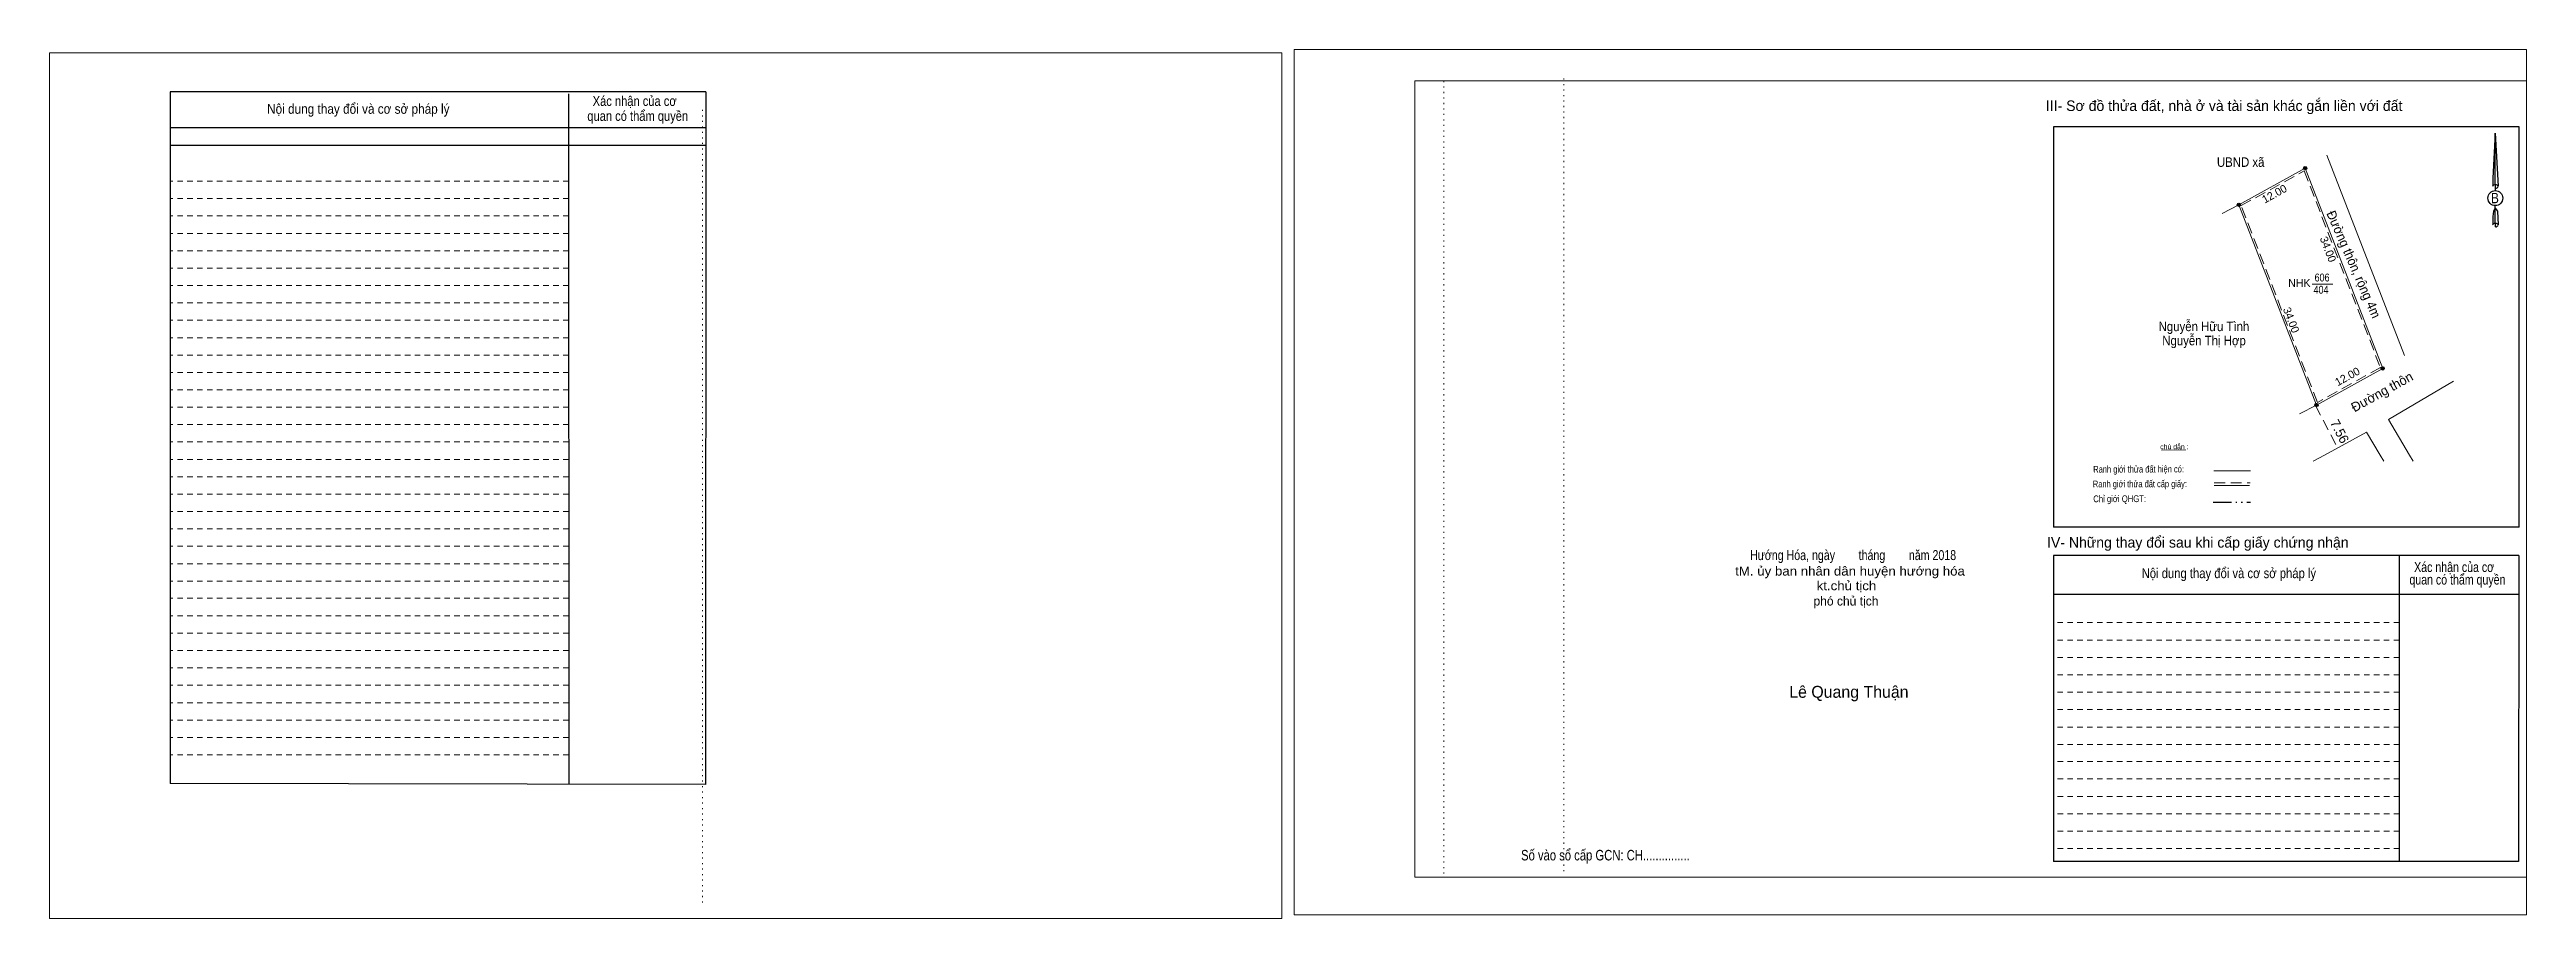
# Model space of a CAD drawing. Header units: metres. Extents: x 548130 to 548815, y 1837762 to 1837910.
# Drawn here: x 548423 to 548815.3, y 1837773 to 1837910.5 of the extents above; entities that cross this region are included whole.
import ezdxf
from ezdxf.enums import TextEntityAlignment as Align

# ---------------------------------------------------------------- set-up
doc = ezdxf.new("R2010")
doc.units = ezdxf.units.M
doc.header["$LTSCALE"] = 0.58
for name, pattern in [('DASH_DOUBLE_DOT', [9.2, 5, -1.2, 0.3, -1.2, 0.3, -1.2]), ('DOTTED', [1.5, 0.3, -1.2]), ('MEDIUM_DASHED', [4.5, 3, -1.5]), ('SHORT_DASHED', [2.7, 1.5, -1.2])]:
    doc.linetypes.add(name, pattern=pattern)
for name, color, linetype, lineweight in [('18', 7, 'Continuous', 25), ('28', 7, 'SHORT_DASHED', 13), ('3', 7, 'Continuous', 13), ('5', 7, 'DASH_DOUBLE_DOT', 25), ('55', 7, 'Continuous', 13), ('7', 7, 'Continuous', 13), ('8', 7, 'Continuous', 13)]:
    doc.layers.add(name, color=color, linetype=linetype, lineweight=lineweight)

msp = doc.modelspace()

# ---------------------------------------------------------------- texts
at = {"layer": '18'}
for s, height, width, p in [('B', 1.643, 0.85, (548810.27, 1837886.16)), ('Hướng Hóa, ngày        tháng        năm 2018', 1.573, 0.8, (548708.63, 1837829.69)), ('tM. ủy ban nhân dân huyện hướng hóa', 1.426, 1.1, (548708.145, 1837827.24)), ('kt.chủ tịch', 1.426, 1.1, (548707.58, 1837824.92)), ('Số vào sổ cấp GCN: CH...............', 1.664, 0.8, (548669.41, 1837782.16))]:
    msp.add_text(s, height=height, dxfattribs=dict(at, width=width)).set_placement(p, align=Align.CENTER)
for s, height, p in [('phó chủ tịch', 1.426, (548707.5, 1837822.5)), ('Lê Quang Thuận', 1.883, (548707.965, 1837807.9))]:
    msp.add_text(s, height=height, dxfattribs=at).set_placement(p, align=Align.CENTER)
at = {"layer": '28'}
for s, height, width, p in [('Nội dung thay đổi và cơ sở pháp lý', 1.55, 0.9, (548471.925, 1837900.32)), ('Nội dung thay đổi và cơ sở pháp lý', 1.55, 0.9, (548471.925, 1837900.32)), (' quan có thẩm quyền', 1.55, 0.85, (548515.925, 1837899.2)), (' quan có thẩm quyền', 1.55, 0.85, (548515.925, 1837899.2)), ('Xác nhận của cơ', 1.55, 0.85, (548515.685, 1837901.56)), ('Xác nhận của cơ', 1.55, 0.85, (548515.685, 1837901.56)), ('Xác nhận của cơ', 1.569, 0.8, (548803.805, 1837827.8)), ('Nội dung thay đổi và cơ sở pháp lý', 1.569, 0.85, (548768.135, 1837826.83)), (' quan có thẩm quyền', 1.569, 0.8, (548804.095, 1837825.82))]:
    msp.add_text(s, height=height, dxfattribs=dict(at, width=width)).set_placement(p, align=Align.CENTER)
for s, p in [('III- Sơ đồ thửa đất, nhà ở và tài sản khác gắn liền với đất', (548767.385, 1837900.76)), ('IV- Những thay đổi sau khi cấp giấy chứng nhận', (548763.22, 1837831.66))]:
    msp.add_text(s, height=1.664, dxfattribs=at).set_placement(p, align=Align.CENTER)
at = {"layer": '55'}
for s, height, width, p in [('Ranh giới thửa đất hiện có:', 1.074, 0.8, (548753.8387, 1837843.5467)), ('Ranh giới thửa đất cấp giấy:', 1.069, 0.8, (548754.0437, 1837841.2173)), ('Chỉ giới QHGT:', 1.069, 0.85, (548750.8437, 1837838.8599))]:
    msp.add_text(s, height=height, rotation=0.135, dxfattribs=dict(at, width=width)).set_placement(p, align=Align.CENTER)
at = {"layer": '7'}
msp.add_text('chú dẫn :', height=0.7907, rotation=359.974, dxfattribs=at).set_placement((548759.5048, 1837847.2389), align=Align.CENTER)
at = {"layer": '8'}
for s, height, width, p in [('UBND xã', 1.5, 0.9, (548770.005, 1837891.92)), ('404', 1.25, 0.85, (548782.73, 1837871.85)), ('606', 1.25, 0.85, (548782.895, 1837873.78)), ('Nguyễn Hữu Tình', 1.5, 0.9, (548764.19, 1837865.92)), ('Nguyễn Thị Hợp', 1.5, 0.9, (548764.2, 1837863.68))]:
    msp.add_text(s, height=height, dxfattribs=dict(at, width=width)).set_placement(p, align=Align.CENTER)
for s, rotation, p in [('12.00', 28.915, (548775.6478, 1837887.1028)), ('34.00', 291.191, (548783.264, 1837878.6509)), ('34.00', 291.191, (548777.424, 1837867.4509)), ('12.00', 28.915, (548787.2078, 1837858.1928))]:
    msp.add_text(s, height=1.25, rotation=rotation, dxfattribs=at).set_placement(p, align=Align.CENTER)
at = {"layer": '8', "width": 0.95}
msp.add_text('Đường thôn, rộng 4m', height=1.5, rotation=293.639, dxfattribs=at).set_placement((548787.2122, 1837876.1857), align=Align.CENTER)
at = {"layer": '8'}
msp.add_text('NHK', height=1.25, dxfattribs=at).set_placement((548779.295, 1837872.92), align=Align.CENTER)
for s, rotation, p in [('Đường thôn', 28.915, (548788.02, 1837853.05)), ('7.56', 297.654, (548784.1, 1837851.45))]:
    msp.add_text(s, height=1.5, rotation=rotation, dxfattribs=at).set_placement(p)

# ---------------------------------------------------------------- hatches: boundary and pattern name
at = {"layer": '8'}
for points in [[(548780.46, 1837891.72, 1), (548779.96, 1837891.72, 1)], [(548769.96, 1837885.92, 1), (548769.46, 1837885.92, 1)], [(548769.96, 1837885.92, 1), (548769.46, 1837885.92, 1)], [(548792.75, 1837860.02, 1), (548792.25, 1837860.02, 1)], [(548782.25, 1837854.22, 1), (548781.75, 1837854.22, 1)]]:
    msp.add_hatch(color=256, dxfattribs=at).paths.add_polyline_path(points)

# ---------------------------------------------------------------- linework, layer by layer
at = {"layer": '18'}
for p, q in [((548810.33, 1837897.25), (548810.77, 1837888.86)), ((548810.33, 1837897.25), (548810.77, 1837888.86)), ((548810.33, 1837897.25), (548810.77, 1837888.86)), ((548809.96, 1837890.15), (548809.91, 1837888.87)), ((548810.33, 1837889.1), (548810.33, 1837888.79)), ((548810.33, 1837888.79), (548810.33, 1837888.56)), ((548810.33, 1837888.56), (548810.33, 1837888.23)), ((548810.33, 1837888.56), (548810.33, 1837888.23)), ((548810.33, 1837888.56), (548810.33, 1837888.23)), ((548810.77, 1837888.86), (548810.77, 1837888.87)), ((548810.33, 1837885.4), (548810.33, 1837885.76)), ((548810.33, 1837885.4), (548810.33, 1837885.76)), ((548810.33, 1837885.4), (548810.33, 1837885.76)), ((548810.33, 1837885.4), (548810.65, 1837884.93)), ((548810.33, 1837885.4), (548810.65, 1837884.93)), ((548810.33, 1837885.4), (548810.65, 1837884.93)), ((548810.65, 1837884.93), (548810.77, 1837882.73)), ((548810.65, 1837884.93), (548810.77, 1837882.73)), ((548810.65, 1837884.93), (548810.77, 1837882.73)), ((548810.33, 1837883.02), (548810.33, 1837882.7)), ((548810.33, 1837882.7), (548810.33, 1837882.45)), ((548810.77, 1837882.73), (548810.77, 1837882.74))]:
    msp.add_line(p, q, dxfattribs=at)
for points in [[(548810.33, 1837889.1), (548810.33, 1837897.25), (548809.96, 1837890.15)], [(548810.33, 1837883.02), (548810.33, 1837885.4), (548810.04, 1837884.93), (548809.96, 1837884.04), (548809.91, 1837882.74)]]:
    msp.add_lwpolyline(points, dxfattribs=at)
msp.add_ellipse((548810.3356, 1837886.9757), major_axis=(0, 1.1963), ratio=0.983453, dxfattribs=at)
for centre, start_param, end_param in [((548810.336, 1837888.8191), 1.57079633, 3.07445202), ((548810.336, 1837888.8191), 0.06714063, 1.57079633), ((548810.336, 1837888.8191), 4.71238898, 6.28318531), ((548810.336, 1837882.7133), 2.49106941, 3.07427841), ((548810.336, 1837882.7133), 1.57079633, 2.49106941), ((548810.336, 1837882.7133), 0.06714063, 1.57079633), ((548810.336, 1837882.7133), 4.71238898, 6.28318531)]:
    msp.add_ellipse(centre, major_axis=(0.4313, 0), ratio=0.655448, start_param=start_param, end_param=end_param, dxfattribs=at)
at = {"layer": '28', "linetype": 'Continuous', "lineweight": 25}
for p, q in [((548526.98, 1837903.79), (548442.11, 1837903.79)), ((548505.22, 1837903.5), (548505.26, 1837794.27)), ((548526.98, 1837903.79), (548526.9, 1837794.2)), ((548526.98, 1837898.07), (548442.22, 1837898.07)), ((548526.98, 1837898.07), (548442.22, 1837898.07)), ((548526.98, 1837895.31), (548442.22, 1837895.31)), ((548814.12, 1837834.88), (548740.39, 1837834.88)), ((548795.08, 1837830.4), (548795.12, 1837782.01)), ((548814.04, 1837830.4), (548814.02, 1837782.01)), ((548814.02, 1837824.26), (548740.34, 1837824.26)), ((548526.9, 1837794.2), (548442.11, 1837794.33)), ((548814.02, 1837782.01), (548740.34, 1837782.01))]:
    msp.add_line(p, q, dxfattribs=at)
at = {"layer": '28'}
for p, q in [((548505.22, 1837889.66), (548442.11, 1837889.66)), ((548505.22, 1837886.89), (548442.11, 1837886.89)), ((548505.22, 1837884.16), (548442.11, 1837884.16)), ((548505.22, 1837881.37), (548442.11, 1837881.37)), ((548505.22, 1837878.63), (548442.11, 1837878.63)), ((548505.22, 1837875.88), (548442.11, 1837875.88)), ((548505.22, 1837873.13), (548442.11, 1837873.13)), ((548505.22, 1837870.38), (548442.11, 1837870.38)), ((548505.22, 1837867.64), (548442.11, 1837867.64)), ((548505.22, 1837864.88), (548442.11, 1837864.88)), ((548505.22, 1837862.14), (548442.11, 1837862.14)), ((548505.22, 1837859.37), (548442.11, 1837859.37)), ((548505.22, 1837856.65), (548442.11, 1837856.65)), ((548505.22, 1837853.9), (548442.11, 1837853.9)), ((548505.22, 1837851.13), (548442.11, 1837851.13)), ((548505.22, 1837848.41), (548442.11, 1837848.41)), ((548505.22, 1837845.63), (548442.11, 1837845.63)), ((548505.22, 1837842.88), (548442.11, 1837842.88)), ((548505.22, 1837840.12), (548442.11, 1837840.12)), ((548505.22, 1837837.37), (548442.11, 1837837.37)), ((548505.22, 1837834.62), (548442.11, 1837834.62)), ((548505.22, 1837831.87), (548442.11, 1837831.87)), ((548505.22, 1837829.12), (548442.11, 1837829.12)), ((548505.22, 1837826.36), (548442.11, 1837826.36)), ((548505.22, 1837823.64), (548442.11, 1837823.64)), ((548505.22, 1837820.86), (548442.11, 1837820.86)), ((548505.22, 1837818.14), (548442.11, 1837818.14)), ((548795.11, 1837819.8), (548740.34, 1837819.8)), ((548505.22, 1837815.37), (548442.11, 1837815.37)), ((548795.11, 1837817.04), (548740.34, 1837817.04)), ((548795.11, 1837814.29), (548740.34, 1837814.29)), ((548505.22, 1837812.63), (548442.11, 1837812.63)), ((548505.22, 1837809.87), (548442.11, 1837809.87)), ((548795.11, 1837811.55), (548740.34, 1837811.55)), ((548505.22, 1837807.1), (548442.11, 1837807.1)), ((548795.11, 1837808.79), (548740.34, 1837808.79)), ((548795.11, 1837806.03), (548740.34, 1837806.03)), ((548505.22, 1837804.37), (548442.11, 1837804.37)), ((548505.22, 1837801.61), (548442.11, 1837801.61)), ((548795.11, 1837803.27), (548740.34, 1837803.27)), ((548505.22, 1837798.85), (548442.11, 1837798.85)), ((548795.12, 1837800.53), (548740.34, 1837800.53)), ((548795.12, 1837797.79), (548740.34, 1837797.79)), ((548795.12, 1837795.05), (548740.34, 1837795.05)), ((548795.12, 1837792.29), (548740.34, 1837792.29)), ((548795.12, 1837789.53), (548740.34, 1837789.53)), ((548795.12, 1837786.79), (548740.34, 1837786.79)), ((548795.12, 1837784.05), (548740.34, 1837784.05))]:
    msp.add_line(p, q, dxfattribs=at)
at = {"layer": '28', "linetype": 'Continuous', "lineweight": 25}
for points in [[(548526.98, 1837903.79), (548442.11, 1837903.79), (548442.11, 1837794.33)], [(548814.12, 1837834.88), (548814.12, 1837898.23), (548740.39, 1837898.23), (548740.39, 1837834.88)], [(548814.04, 1837830.4), (548740.34, 1837830.4), (548740.34, 1837782.01)]]:
    msp.add_lwpolyline(points, dxfattribs=at)
at = {"layer": '3'}
for p, q in [((548639.25, 1837905.52), (548815.26, 1837905.52)), ((548639.25, 1837779.52), (548639.25, 1837905.52)), ((548815.26, 1837905.52), (548815.26, 1837778.48)), ((548639.25, 1837779.52), (548815.26, 1837779.52))]:
    msp.add_line(p, q, dxfattribs=at)
at = {"layer": '3', "linetype": 'DOTTED'}
for p, q in [((548643.8, 1837905.52), (548643.8, 1837779.52)), ((548662.8, 1837905.9), (548662.8, 1837779.88)), ((548526.42, 1837900.94), (548526.42, 1837774.96))]:
    msp.add_line(p, q, dxfattribs=at)
at = {"layer": '3'}
for points in [[(548423.03, 1837772.98), (548618.18, 1837772.98), (548618.18, 1837909.95), (548423.03, 1837909.95)], [(548423.03, 1837909.95), (548618.18, 1837909.95), (548618.18, 1837772.98), (548423.03, 1837772.98)], [(548423.03, 1837772.98), (548618.18, 1837772.98), (548618.18, 1837909.95), (548423.03, 1837909.95)], [(548620.12, 1837773.55), (548815.26, 1837773.55), (548815.26, 1837910.48), (548620.12, 1837910.48)]]:
    msp.add_lwpolyline(points, close=True, dxfattribs=at)
msp.add_lwpolyline([(548646.36, 1837905.52), (548815.26, 1837905.52), (548815.26, 1837779.52), (548646.36, 1837779.52)], dxfattribs=at)
at = {"layer": '5'}
msp.add_line((548765.64, 1837838.84), (548771.58, 1837838.84), dxfattribs=at)
at = {"layer": '55'}
for p, q in [((548765.77, 1837843.84), (548771.58, 1837843.84)), ((548765.82, 1837841.5), (548771.39, 1837841.5)), ((548765.82, 1837841.5), (548771.39, 1837841.5))]:
    msp.add_line(p, q, dxfattribs=at)
at = {"layer": '55', "linetype": 'MEDIUM_DASHED'}
msp.add_line((548765.81, 1837841.9), (548771.51, 1837841.9), dxfattribs=at)
at = {"layer": '7'}
msp.add_line((548757.48, 1837847.09), (548761.3, 1837847.15), dxfattribs=at)
at = {"layer": '8'}
for p, q in [((548783.64, 1837893.78), (548795.93, 1837862.08)), ((548769.71, 1837885.92), (548767.05, 1837884.53)), ((548781.34, 1837873.37), (548784.59, 1837873.37)), ((548793.4, 1837851.93), (548803.73, 1837858.03)), ((548782, 1837854.22), (548779.34, 1837852.83)), ((548789.92, 1837849.95), (548792.09, 1837846.31)), ((548793.4, 1837851.93), (548796.75, 1837846.31)), ((548792.09, 1837846.31), (548792.68, 1837845.32)), ((548796.75, 1837846.31), (548797.34, 1837845.32))]:
    msp.add_line(p, q, dxfattribs=at)
at = {"layer": '8', "linetype": 'MEDIUM_DASHED'}
msp.add_line((548781.84, 1837854.14), (548785.35, 1837847.44), dxfattribs=at)
at = {"layer": '8'}
for points in [[(548769.71, 1837885.92), (548780.21, 1837891.72), (548792.5, 1837860.02), (548782, 1837854.22)], [(548780.21, 1837891.72), (548792.5, 1837860.02), (548782, 1837854.22), (548769.71, 1837885.92)]]:
    msp.add_lwpolyline(points, close=True, dxfattribs=at)
at = {"layer": '8', "linetype": 'MEDIUM_DASHED'}
msp.add_lwpolyline([(548770.08, 1837885.78), (548780.05, 1837891.29), (548792.13, 1837860.16), (548782.16, 1837854.65)], close=True, dxfattribs=at)
at = {"layer": '8'}
msp.add_lwpolyline([(548781.49, 1837845.32), (548783.29, 1837846.31), (548789.92, 1837849.95)], dxfattribs=at)
at = {"layer": '8', "lineweight": 25}
for centre in [(548780.21, 1837891.72), (548769.71, 1837885.92), (548769.71, 1837885.92), (548792.5, 1837860.02), (548782, 1837854.22)]:
    msp.add_circle(centre, 0.25, dxfattribs=at)

msp.set_redraw_order([(e.dxf.handle, doc.entitydb.next_handle()) for e in msp.query("TEXT MTEXT ATTDEF DIMENSION ARC_DIMENSION")])  # texts and dimensions are drawn at this point

doc.saveas('drawing.dxf')
